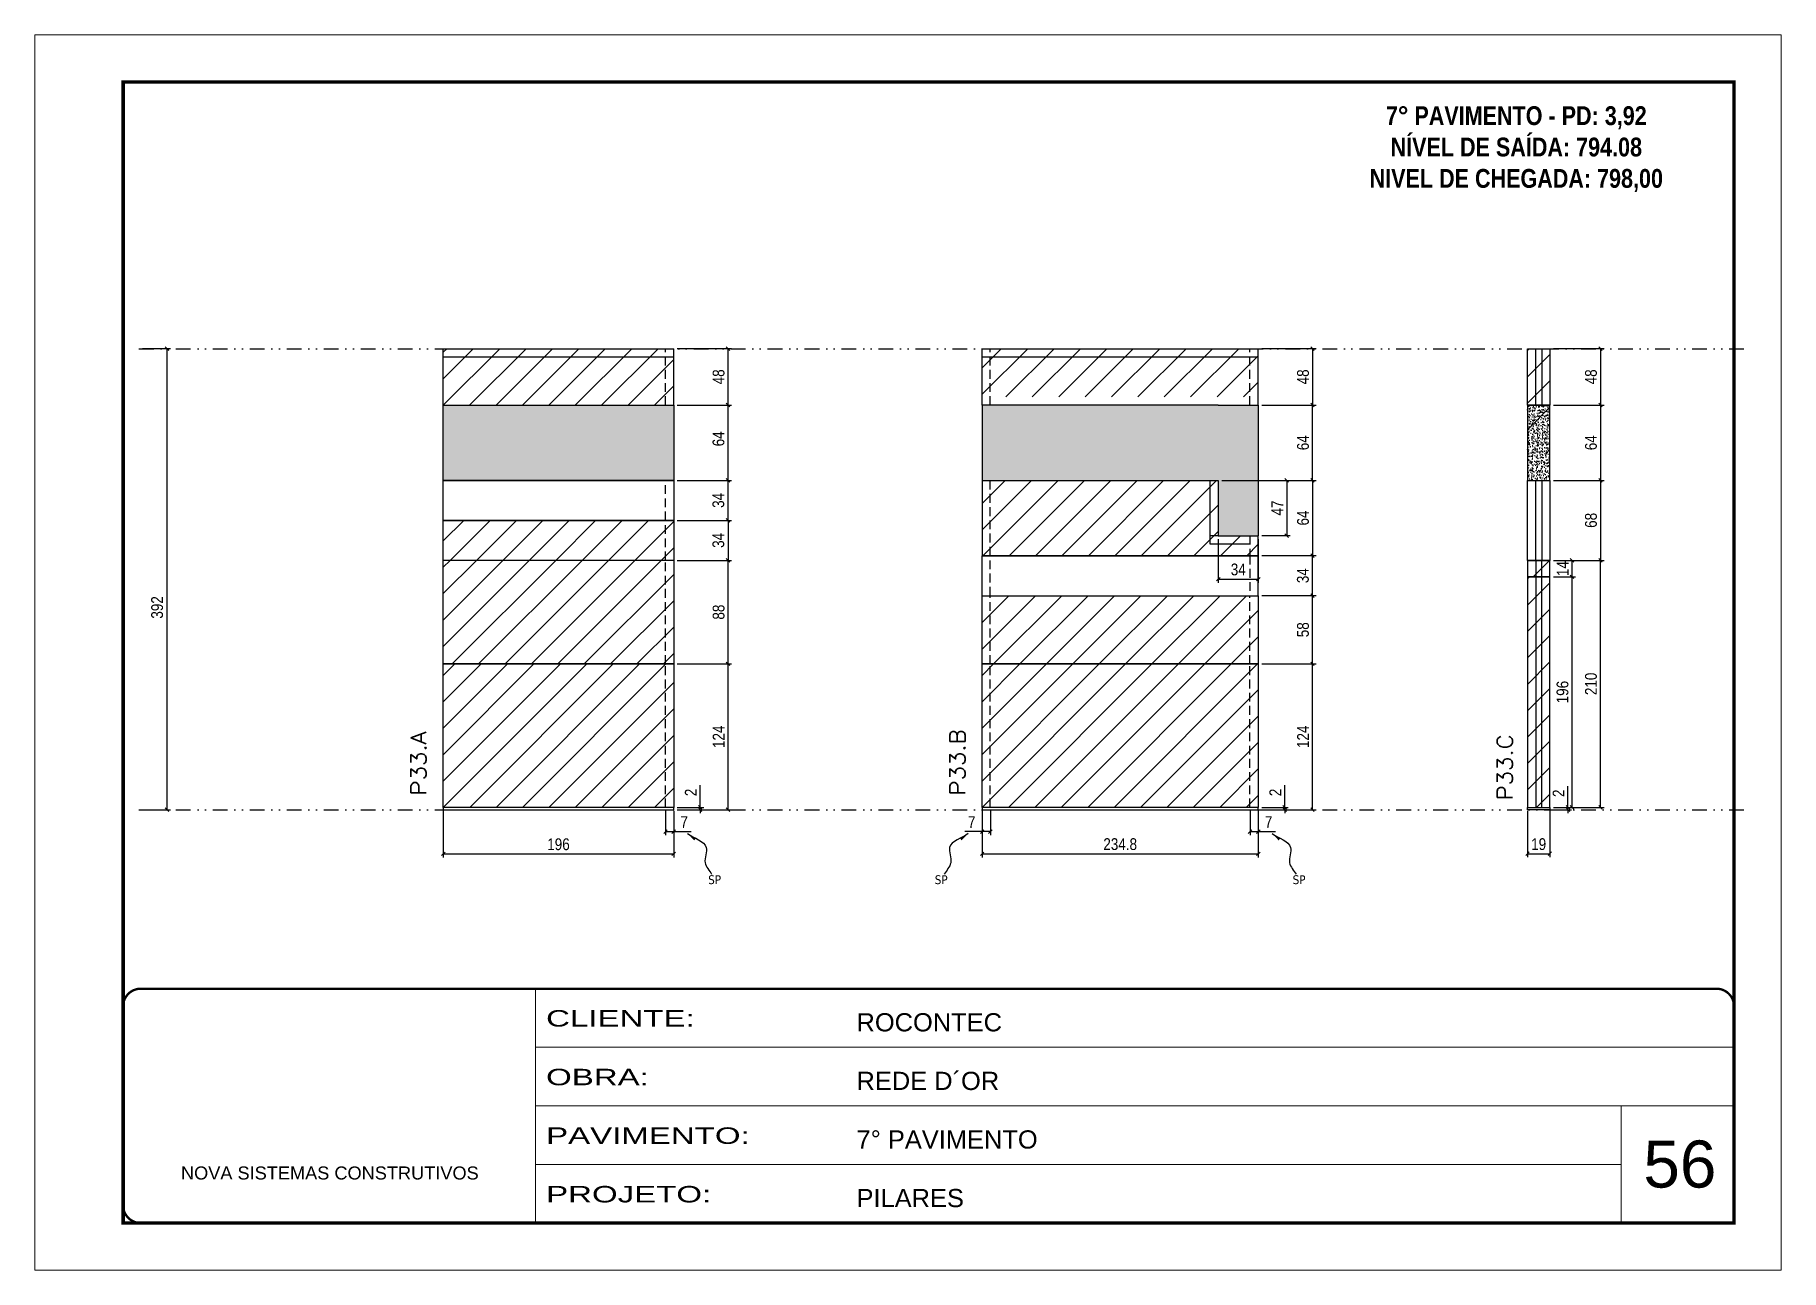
# Model space of a CAD drawing. Extents: x 28748 to 35002, y 14885 to 43501.
# Drawn here: x 33517 to 35002, y 27519 to 28569 of the extents above; entities that cross this region are included whole.
import ezdxf

# ---------------------------------------------------------------- set-up
doc = ezdxf.new("R2010")
doc.units = 0
for name, pattern in [('CONTINUO', [0]), ('DASHED', [0.75, 0.5, -0.25]), ('DIVIDE2', [0.625, 0.25, -0.125, 0, -0.125, 0, -0.125]), ('HIDDEN', [0.375, 0.25, -0.125])]:
    doc.linetypes.add(name, pattern=pattern)
for name, color, linetype, lineweight in [('CARIMBO', 255, 'Continuous', 9), ('Folhas', 255, 'Continuous', 9), ('Hachura', 251, 'Continuous', 9), ('SARRAFO DE PRESSAO', 251, 'DASHED', 9), ('Texto Seção', 7, 'Continuous', 15)]:
    doc.layers.add(name, color=color, linetype=linetype, lineweight=lineweight)
for name, color, linetype in [('COTA', 241, 'Continuous'), ('NOMENCLATURA', 7, 'Continuous'), ('Nível', 160, 'Continuous'), ('Painéis', 200, 'Continuous'), ('SARR_2.2x7', 40, 'Continuous'), ('Sarrafo de Pressão', 42, 'HIDDEN'), ('texto', 7, 'Continuous')]:
    doc.layers.add(name, color=color, linetype=linetype)
doc.styles.add('ARIAL', font='arial.ttf')
doc.styles.add('COTA TECNICA', font='techl___.ttf', dxfattribs={"height": 10})
doc.styles.add('COTA TECNICA-50', font='techl___.ttf', dxfattribs={"height": 10})
doc.styles.add('REGUA-120', font='ROMANS.shx', dxfattribs={"height": 15})
doc.styles.add('ROMANC', font='techb___.ttf', dxfattribs={"height": 2.5})
doc.styles.get("Standard").update_dxf_attribs({"font": 'arial.ttf'})
doc.styles.add('Tecnologia', font='')
doc.styles.get('Tecnologia').set_extended_font_data('Forgotten Futurist')
doc.dimstyles.new('COTA PAINEL-50', dxfattribs={"dimtxt": 10, "dimasz": 3, "dimexe": 3, "dimexo": 3, "dimgap": 3, "dimtad": 1, "dimdec": 1, "dimzin": 12, "dimdsep": 46, "dimtxsty": 'COTA TECNICA-50', "dimblk1": 'OBLIQUE', "dimblk2": 'OBLIQUE', "dimsah": 1, "dimcen": 0.9, "dimclrd": 4, "dimclre": 4, "dimclrt": 240, "dimadec": 1, "dimazin": 3, "dimtfac": 1, "dimtdec": 1, "dimtmove": 0, "dimatfit": 3, "dimfxl": 1, "dimtolj": 1, "dimtzin": 12, "dimarcsym": 0})
doc.dimstyles.new('PAINEL', dxfattribs={"dimtxt": 10, "dimasz": 3, "dimexe": 3, "dimexo": 3, "dimgap": 3, "dimtad": 1, "dimdec": 1, "dimzin": 12, "dimdsep": 46, "dimtxsty": 'COTA TECNICA', "dimblk1": 'OBLIQUE', "dimblk2": 'OBLIQUE', "dimsah": 1, "dimcen": 0.9, "dimclrd": 4, "dimclre": 4, "dimclrt": 240, "dimadec": 1, "dimazin": 3, "dimtfac": 1, "dimtdec": 1, "dimtmove": 0, "dimatfit": 3, "dimfxl": 1, "dimtolj": 1, "dimtzin": 12, "dimarcsym": 0})
doc.dimstyles.get("Standard").update_dxf_attribs({"dimtxt": 0.18, "dimasz": 0.18, "dimexe": 0.18, "dimexo": 0.0625, "dimgap": 0.09, "dimtad": 0, "dimtih": 1, "dimtoh": 1, "dimdec": 4, "dimzin": 0, "dimdsep": 46, "dimtxsty": 'Standard', "dimcen": 0.09, "dimadec": 0, "dimazin": 0, "dimtfac": 1, "dimtdec": 4, "dimtofl": 0, "dimtmove": 0, "dimatfit": 3, "dimfxl": 1, "dimtolj": 1, "dimtzin": 0, "dimarcsym": 0})
pattern_1 = [(45, (28982.809, 36716.885), (-11.22532, 11.22532), [])]
pattern_2 = [(45, (0, 48), (-11.22532, 11.22532), [])]

msp = doc.modelspace()

# ---------------------------------------------------------------- texts
at = {"layer": 'CARIMBO', "style": 'ARIAL'}
msp.add_text('56', height=40, dxfattribs=at).set_placement((34884.7, 27589.41))
at = {"layer": 'NOMENCLATURA', "color": 2, "insert": (34776.67, 28535.33), "char_height": 16, "attachment_point": 2, "style": 'ROMANC'}
msp.add_mtext_dynamic_manual_height_columns('\\P7° PAVIMENTO - PD: 3,92\\PNÍVEL DE SAÍDA: 794.08\\PNIVEL DE CHEGADA: 798,00', width=300.2766, gutter_width=1, heights=[0], dxfattribs=at)
at = {"layer": 'texto', "color": 0, "char_height": 7.5, "attachment_point": 5}
for insert in [(34094.88, 27851.06), (34287.58, 27851.06), (34591.94, 27851.06)]:
    msp.add_mtext('{\\fTahoma|b0|i0|c0|p34;\\C4;SP}', dxfattribs=dict(at, insert=insert))
at = {"layer": 'Texto Seção', "style": 'REGUA-120', "width": 1.1}
for s, p in [('P33.A', (33849.64, 27922.61)), ('P33.B', (34307.9, 27922.61)), ('P33.C', (34773.47, 27918.45))]:
    msp.add_text(s, height=13, rotation=90, dxfattribs=at).set_placement(p)

# ---------------------------------------------------------------- blocks, each defined once
blk = doc.blocks.new('9999999999')
at = {"color": 30, "linetype": 'CONTINUO'}
for p, q in [((98564.6, 34230.2), (98564.6, 34429.4)), ((98564.6, 34379.6), (99584, 34379.6)), ((98564.6, 34329.8), (99488, 34329.8)), ((99584, 34329.8), (99488, 34329.8)), ((99488, 34329.8), (99488, 34230.2)), ((98564.6, 34280), (99488, 34280))]:
    blk.add_line(p, q, dxfattribs=at)
at = {"color": 30, "linetype": 'CONTINUO', "const_width": 2}
blk.add_lwpolyline([(99584, 34230.2), (99584, 34414.4, 0.414214), (99569, 34429.4), (98229, 34429.4, 0.414214), (98214, 34414.4), (98214, 34245.2, 0.414214), (98229, 34230.2), (99584, 34230.2)], format="xyb", dxfattribs=at)
at = {"layer": 'Folhas'}
blk.add_lwpolyline([(98139, 34190.2), (99624, 34190.2), (99624, 35240.2), (98139, 35240.2)], close=True, dxfattribs=at)
at = {"layer": 'Folhas', "color": 30, "const_width": 3}
blk.add_lwpolyline([(98214, 34230.2), (99584, 34230.2), (99584, 35200.2), (98214, 35200.2)], close=True, dxfattribs=at)
at = {"color": 7, "linetype": 'Continuous', "ltscale": 5, "style": 'ARIAL'}
for s, height, p in [('ROCONTEC', 15.48, (98837.7, 34393.1)), ('REDE D´OR', 15.48, (98837.7, 34343.3)), ('7° PAVIMENTO', 15.483, (98837.7, 34293.5)), ('NOVA SISTEMAS CONSTRUTIVOS', 11.059, (98263.2, 34267.2)), ('PILARES', 15.48, (98837.7, 34243.7))]:
    blk.add_text(s, height=height, dxfattribs=at).set_placement(p)
at = {"layer": 'Folhas', "color": 7, "style": 'Tecnologia', "width": 1.5}
for s, p in [('CLIENTE:', (98573.7, 34397.2)), ('OBRA:', (98573.7, 34347.3)), ('PAVIMENTO:', (98573.7, 34297.5)), ('PROJETO:', (98573.7, 34247.7))]:
    blk.add_text(s, height=14, dxfattribs=at).set_placement(p)
blk = doc.blocks.new('_Oblique')
at = {"color": 0, "linetype": 'ByBlock', "lineweight": -2}
blk.add_line((-0.5, -0.5), (0.5, 0.5), dxfattribs=at)
blk = doc.blocks.new('*D1050')
at = {"layer": 'COTA', "color": 4, "linetype": 'ByBlock', "lineweight": -2, "transparency": 16777216}
for p, q in [((33608.3, 28302.6), (33632.1, 28302.6)), ((33629.1, 28302.6), (33629.1, 27910.6)), ((33608.3, 27910.6), (33632.1, 27910.6))]:
    blk.add_line(p, q, dxfattribs=at)
at = {"layer": 'Defpoints', "color": 0, "linetype": 'ByBlock', "transparency": 16777216}
for p in [(33605.3, 28302.6), (33605.3, 27910.6), (33629.1, 27910.6)]:
    blk.add_point(p, dxfattribs=at)
at = {"layer": 'COTA', "color": 4, "linetype": 'ByBlock', "lineweight": -2, "transparency": 16777216, "xscale": 3, "yscale": 3, "zscale": 3}
for p, rotation in [((33629.1, 28302.6), 90), ((33629.1, 27910.6), 270)]:
    blk.add_blockref('_Oblique', p, dxfattribs=dict(at, rotation=rotation))
at = {"layer": 'COTA', "color": 240, "linetype": 'ByBlock', "transparency": 16777216, "insert": (33620.8, 28082.6), "char_height": 10, "attachment_point": 5, "rotation": 90, "style": 'COTA TECNICA'}
blk.add_mtext('\\A1;392', dxfattribs=at)
blk = doc.blocks.new('*D1051')
at = {"layer": 'COTA', "color": 4, "lineweight": -2, "transparency": 16777216}
for p, q in [((33864.1, 27909.6), (33864.1, 27870.1)), ((34060.1, 27909.6), (34060.1, 27870.1)), ((33864.1, 27873.1), (34060.1, 27873.1))]:
    blk.add_line(p, q, dxfattribs=at)
at = {"layer": 'Defpoints', "color": 0, "transparency": 16777216}
for p in [(33864.1, 27912.6), (34060.1, 27912.6), (34060.1, 27873.1)]:
    blk.add_point(p, dxfattribs=at)
at = {"layer": 'COTA', "color": 4, "lineweight": -2, "transparency": 16777216, "xscale": 3, "yscale": 3, "zscale": 3, "rotation": 180}
blk.add_blockref('_Oblique', (33864.1, 27873.1), dxfattribs=at)
at = {"layer": 'COTA', "color": 4, "lineweight": -2, "transparency": 16777216, "xscale": 3, "yscale": 3, "zscale": 3}
blk.add_blockref('_Oblique', (34060.1, 27873.1), dxfattribs=at)
at = {"layer": 'COTA', "color": 240, "transparency": 16777216, "insert": (33962.1, 27881.2), "char_height": 10, "attachment_point": 5, "style": 'COTA TECNICA'}
blk.add_mtext('\\A1;196', dxfattribs=at)
blk = doc.blocks.new('*D1052')
at = {"layer": 'COTA', "color": 4, "lineweight": -2, "transparency": 16777216}
for p, q in [((34063.1, 28254.6), (34109.3, 28254.6)), ((34106.3, 28190.6), (34106.3, 28254.6)), ((34063.1, 28190.6), (34109.3, 28190.6))]:
    blk.add_line(p, q, dxfattribs=at)
at = {"layer": 'Defpoints', "color": 0, "transparency": 16777216}
for p in [(34060.1, 28254.6), (34106.3, 28254.6), (34060.1, 28190.6)]:
    blk.add_point(p, dxfattribs=at)
at = {"layer": 'COTA', "color": 4, "lineweight": -2, "transparency": 16777216, "xscale": 3, "yscale": 3, "zscale": 3}
for p, rotation in [((34106.3, 28254.6), 90), ((34106.3, 28190.6), 270)]:
    blk.add_blockref('_Oblique', p, dxfattribs=dict(at, rotation=rotation))
at = {"layer": 'COTA', "color": 240, "transparency": 16777216, "insert": (34098.2, 28225.9), "char_height": 10, "attachment_point": 5, "rotation": 90, "style": 'COTA TECNICA'}
blk.add_mtext('\\A1;64', dxfattribs=at)
blk = doc.blocks.new('*D1053')
at = {"layer": 'COTA', "color": 4, "lineweight": -2, "transparency": 16777216}
for p, q in [((34053.1, 27909.6), (34053.1, 27889)), ((34060.1, 27907.6), (34060.1, 27889)), ((34053.1, 27892), (34060.1, 27892)), ((34060.1, 27892), (34074.8, 27892))]:
    blk.add_line(p, q, dxfattribs=at)
at = {"layer": 'Defpoints', "color": 0, "transparency": 16777216}
for p in [(34053.1, 27912.6), (34060.1, 27910.6), (34060.1, 27892)]:
    blk.add_point(p, dxfattribs=at)
at = {"layer": 'COTA', "color": 4, "lineweight": -2, "transparency": 16777216, "xscale": 3, "yscale": 3, "zscale": 3, "rotation": 180}
blk.add_blockref('_Oblique', (34053.1, 27892), dxfattribs=at)
at = {"layer": 'COTA', "color": 4, "lineweight": -2, "transparency": 16777216, "xscale": 3, "yscale": 3, "zscale": 3}
blk.add_blockref('_Oblique', (34060.1, 27892), dxfattribs=at)
at = {"layer": 'COTA', "color": 240, "transparency": 16777216, "insert": (34069, 27900.1), "char_height": 10, "attachment_point": 5, "style": 'COTA TECNICA-50'}
blk.add_mtext('\\A1;7', dxfattribs=at)
blk = doc.blocks.new('*D1054')
at = {"layer": 'COTA', "color": 4, "lineweight": -2, "transparency": 16777216}
for p, q in [((34063.1, 28034.6), (34109.3, 28034.6)), ((34106.3, 27910.6), (34106.3, 28034.6)), ((34063.1, 27910.6), (34109.3, 27910.6))]:
    blk.add_line(p, q, dxfattribs=at)
at = {"layer": 'Defpoints', "color": 0, "transparency": 16777216}
for p in [(34060.1, 28034.6), (34106.3, 28034.6), (34060.1, 27910.6)]:
    blk.add_point(p, dxfattribs=at)
at = {"layer": 'COTA', "color": 4, "lineweight": -2, "transparency": 16777216, "xscale": 3, "yscale": 3, "zscale": 3}
for p, rotation in [((34106.3, 28034.6), 90), ((34106.3, 27910.6), 270)]:
    blk.add_blockref('_Oblique', p, dxfattribs=dict(at, rotation=rotation))
at = {"layer": 'COTA', "color": 240, "transparency": 16777216, "insert": (34098.3, 27972.6), "char_height": 10, "attachment_point": 5, "rotation": 90, "style": 'COTA TECNICA-50'}
blk.add_mtext('\\A1;124', dxfattribs=at)
blk = doc.blocks.new('*D1055')
at = {"layer": 'COTA', "color": 4, "lineweight": -2, "transparency": 16777216}
for p, q in [((34082.6, 27912.6), (34082.6, 27931.4)), ((34063.1, 27912.6), (34085.6, 27912.6)), ((34063.1, 27910.6), (34085.6, 27910.6)), ((34082.6, 27910.6), (34082.6, 27912.6)), ((34082.6, 27910.6), (34082.6, 27907.6))]:
    blk.add_line(p, q, dxfattribs=at)
at = {"layer": 'Defpoints', "color": 0, "transparency": 16777216}
for p in [(34060.1, 27912.6), (34060.1, 27910.6), (34082.6, 27910.6)]:
    blk.add_point(p, dxfattribs=at)
at = {"layer": 'COTA', "color": 4, "lineweight": -2, "transparency": 16777216, "xscale": 3, "yscale": 3, "zscale": 3}
for p, rotation in [((34082.6, 27912.6), 270), ((34082.6, 27910.6), 90)]:
    blk.add_blockref('_Oblique', p, dxfattribs=dict(at, rotation=rotation))
at = {"layer": 'COTA', "color": 240, "transparency": 16777216, "insert": (34074.6, 27925.3), "char_height": 10, "attachment_point": 5, "rotation": 90, "style": 'COTA TECNICA-50'}
blk.add_mtext('\\A1;2', dxfattribs=at)
blk = doc.blocks.new('*D1056')
at = {"layer": 'COTA', "color": 4, "linetype": 'ByBlock', "lineweight": -2, "transparency": 16777216}
for p, q in [((34063.1, 28122.6), (34109.3, 28122.6)), ((34106.3, 28034.6), (34106.3, 28122.6)), ((34063.1, 28034.6), (34109.3, 28034.6))]:
    blk.add_line(p, q, dxfattribs=at)
at = {"layer": 'Defpoints', "color": 0, "linetype": 'ByBlock', "transparency": 16777216}
for p in [(34060.1, 28122.6), (34106.3, 28122.6), (34060.1, 28034.6)]:
    blk.add_point(p, dxfattribs=at)
at = {"layer": 'COTA', "color": 4, "linetype": 'ByBlock', "lineweight": -2, "transparency": 16777216, "xscale": 3, "yscale": 3, "zscale": 3}
for p, rotation in [((34106.3, 28122.6), 90), ((34106.3, 28034.6), 270)]:
    blk.add_blockref('_Oblique', p, dxfattribs=dict(at, rotation=rotation))
at = {"layer": 'COTA', "color": 240, "linetype": 'ByBlock', "transparency": 16777216, "insert": (34098.3, 28078.6), "char_height": 10, "attachment_point": 5, "rotation": 90, "style": 'COTA TECNICA'}
blk.add_mtext('\\A1;88', dxfattribs=at)
blk = doc.blocks.new('*D1057')
at = {"layer": 'COTA', "color": 4, "lineweight": -2, "transparency": 16777216}
for p, q in [((34322.4, 27909.6), (34322.4, 27870.1)), ((34557.2, 27909.6), (34557.2, 27870.1)), ((34322.4, 27873.1), (34557.2, 27873.1))]:
    blk.add_line(p, q, dxfattribs=at)
at = {"layer": 'Defpoints', "color": 0, "transparency": 16777216}
for p in [(34322.4, 27912.6), (34557.2, 27912.6), (34557.2, 27873.1)]:
    blk.add_point(p, dxfattribs=at)
at = {"layer": 'COTA', "color": 4, "lineweight": -2, "transparency": 16777216, "xscale": 3, "yscale": 3, "zscale": 3, "rotation": 180}
blk.add_blockref('_Oblique', (34322.4, 27873.1), dxfattribs=at)
at = {"layer": 'COTA', "color": 4, "lineweight": -2, "transparency": 16777216, "xscale": 3, "yscale": 3, "zscale": 3}
blk.add_blockref('_Oblique', (34557.2, 27873.1), dxfattribs=at)
at = {"layer": 'COTA', "color": 240, "transparency": 16777216, "insert": (34439.8, 27881.3), "char_height": 10, "attachment_point": 5, "style": 'COTA TECNICA'}
blk.add_mtext('\\A1;234.8', dxfattribs=at)
blk = doc.blocks.new('*D1058')
at = {"layer": 'COTA', "color": 4, "lineweight": -2, "transparency": 16777216}
for p, q in [((34322.4, 27907.6), (34322.4, 27889)), ((34329.4, 27909.6), (34329.4, 27889)), ((34322.4, 27892), (34307.6, 27892)), ((34329.4, 27892), (34322.4, 27892))]:
    blk.add_line(p, q, dxfattribs=at)
at = {"layer": 'Defpoints', "color": 0, "transparency": 16777216}
for p in [(34322.4, 27910.6), (34329.4, 27912.6), (34322.4, 27892)]:
    blk.add_point(p, dxfattribs=at)
at = {"layer": 'COTA', "color": 4, "lineweight": -2, "transparency": 16777216, "xscale": 3, "yscale": 3, "zscale": 3, "rotation": 180}
blk.add_blockref('_Oblique', (34322.4, 27892), dxfattribs=at)
at = {"layer": 'COTA', "color": 4, "lineweight": -2, "transparency": 16777216, "xscale": 3, "yscale": 3, "zscale": 3}
blk.add_blockref('_Oblique', (34329.4, 27892), dxfattribs=at)
at = {"layer": 'COTA', "color": 240, "transparency": 16777216, "insert": (34313.5, 27900.1), "char_height": 10, "attachment_point": 5, "style": 'COTA TECNICA-50'}
blk.add_mtext('\\A1;7', dxfattribs=at)
blk = doc.blocks.new('*D1059')
at = {"layer": 'COTA', "color": 4, "lineweight": -2, "transparency": 16777216}
for p, q in [((34550.2, 27909.6), (34550.2, 27889)), ((34557.2, 27907.6), (34557.2, 27889)), ((34550.2, 27892), (34557.2, 27892)), ((34557.2, 27892), (34571.9, 27892))]:
    blk.add_line(p, q, dxfattribs=at)
at = {"layer": 'Defpoints', "color": 0, "transparency": 16777216}
for p in [(34550.2, 27912.6), (34557.2, 27910.6), (34557.2, 27892)]:
    blk.add_point(p, dxfattribs=at)
at = {"layer": 'COTA', "color": 4, "lineweight": -2, "transparency": 16777216, "xscale": 3, "yscale": 3, "zscale": 3, "rotation": 180}
blk.add_blockref('_Oblique', (34550.2, 27892), dxfattribs=at)
at = {"layer": 'COTA', "color": 4, "lineweight": -2, "transparency": 16777216, "xscale": 3, "yscale": 3, "zscale": 3}
blk.add_blockref('_Oblique', (34557.2, 27892), dxfattribs=at)
at = {"layer": 'COTA', "color": 240, "transparency": 16777216, "insert": (34566, 27900.1), "char_height": 10, "attachment_point": 5, "style": 'COTA TECNICA-50'}
blk.add_mtext('\\A1;7', dxfattribs=at)
blk = doc.blocks.new('*D1060')
at = {"layer": 'COTA', "color": 4, "lineweight": -2, "transparency": 16777216}
for p, q in [((34560.2, 28034.6), (34606.4, 28034.6)), ((34603.4, 27910.6), (34603.4, 28034.6)), ((34560.2, 27910.6), (34606.4, 27910.6))]:
    blk.add_line(p, q, dxfattribs=at)
at = {"layer": 'Defpoints', "color": 0, "transparency": 16777216}
for p in [(34557.2, 28034.6), (34603.4, 28034.6), (34557.2, 27910.6)]:
    blk.add_point(p, dxfattribs=at)
at = {"layer": 'COTA', "color": 4, "lineweight": -2, "transparency": 16777216, "xscale": 3, "yscale": 3, "zscale": 3}
for p, rotation in [((34603.4, 28034.6), 90), ((34603.4, 27910.6), 270)]:
    blk.add_blockref('_Oblique', p, dxfattribs=dict(at, rotation=rotation))
at = {"layer": 'COTA', "color": 240, "transparency": 16777216, "insert": (34595.3, 27972.6), "char_height": 10, "attachment_point": 5, "rotation": 90, "style": 'COTA TECNICA-50'}
blk.add_mtext('\\A1;124', dxfattribs=at)
blk = doc.blocks.new('*D1061')
at = {"layer": 'COTA', "color": 4, "lineweight": -2, "transparency": 16777216}
for p, q in [((34579.7, 27912.6), (34579.7, 27931.4)), ((34560.2, 27912.6), (34582.7, 27912.6)), ((34560.2, 27910.6), (34582.7, 27910.6)), ((34579.7, 27910.6), (34579.7, 27912.6)), ((34579.7, 27910.6), (34579.7, 27907.6))]:
    blk.add_line(p, q, dxfattribs=at)
at = {"layer": 'Defpoints', "color": 0, "transparency": 16777216}
for p in [(34557.2, 27912.6), (34557.2, 27910.6), (34579.7, 27910.6)]:
    blk.add_point(p, dxfattribs=at)
at = {"layer": 'COTA', "color": 4, "lineweight": -2, "transparency": 16777216, "xscale": 3, "yscale": 3, "zscale": 3}
for p, rotation in [((34579.7, 27912.6), 270), ((34579.7, 27910.6), 90)]:
    blk.add_blockref('_Oblique', p, dxfattribs=dict(at, rotation=rotation))
at = {"layer": 'COTA', "color": 240, "transparency": 16777216, "insert": (34571.7, 27925.3), "char_height": 10, "attachment_point": 5, "rotation": 90, "style": 'COTA TECNICA-50'}
blk.add_mtext('\\A1;2', dxfattribs=at)
blk = doc.blocks.new('*D1062')
at = {"layer": 'COTA', "color": 4, "linetype": 'ByBlock', "lineweight": -2, "transparency": 16777216}
for p, q in [((34560.2, 28092.6), (34606.4, 28092.6)), ((34603.4, 28034.6), (34603.4, 28092.6)), ((34560.2, 28034.6), (34606.4, 28034.6))]:
    blk.add_line(p, q, dxfattribs=at)
at = {"layer": 'Defpoints', "color": 0, "linetype": 'ByBlock', "transparency": 16777216}
for p in [(34557.2, 28092.6), (34603.4, 28092.6), (34557.2, 28034.6)]:
    blk.add_point(p, dxfattribs=at)
at = {"layer": 'COTA', "color": 4, "linetype": 'ByBlock', "lineweight": -2, "transparency": 16777216, "xscale": 3, "yscale": 3, "zscale": 3}
for p, rotation in [((34603.4, 28092.6), 90), ((34603.4, 28034.6), 270)]:
    blk.add_blockref('_Oblique', p, dxfattribs=dict(at, rotation=rotation))
at = {"layer": 'COTA', "color": 240, "linetype": 'ByBlock', "transparency": 16777216, "insert": (34595.3, 28063.6), "char_height": 10, "attachment_point": 5, "rotation": 90, "style": 'COTA TECNICA'}
blk.add_mtext('\\A1;58', dxfattribs=at)
blk = doc.blocks.new('*D1199')
at = {"layer": 'COTA', "color": 4, "lineweight": -2, "transparency": 16777216}
for p, q in [((34786.2, 27909.6), (34786.2, 27870.2)), ((34805.2, 27909.6), (34805.2, 27870.2)), ((34786.2, 27873.2), (34805.2, 27873.2))]:
    blk.add_line(p, q, dxfattribs=at)
at = {"layer": 'Defpoints', "color": 0, "transparency": 16777216}
for p in [(34786.2, 27912.6), (34805.2, 27912.6), (34805.2, 27873.2)]:
    blk.add_point(p, dxfattribs=at)
at = {"layer": 'COTA', "color": 4, "lineweight": -2, "transparency": 16777216, "xscale": 3, "yscale": 3, "zscale": 3, "rotation": 180}
blk.add_blockref('_Oblique', (34786.2, 27873.2), dxfattribs=at)
at = {"layer": 'COTA', "color": 4, "lineweight": -2, "transparency": 16777216, "xscale": 3, "yscale": 3, "zscale": 3}
blk.add_blockref('_Oblique', (34805.2, 27873.2), dxfattribs=at)
at = {"layer": 'COTA', "color": 240, "transparency": 16777216, "insert": (34795.7, 27881.3), "char_height": 10, "attachment_point": 5, "style": 'COTA TECNICA'}
blk.add_mtext('\\A1;19', dxfattribs=at)
blk = doc.blocks.new('*D1200')
at = {"layer": 'COTA', "color": 4, "lineweight": -2, "transparency": 16777216}
for p, q in [((34820.6, 27912.6), (34820.6, 27930.7)), ((34808.2, 27912.6), (34823.6, 27912.6)), ((34808.2, 27910.6), (34823.6, 27910.6)), ((34820.6, 27910.6), (34820.6, 27912.6)), ((34820.6, 27910.6), (34820.6, 27907.6))]:
    blk.add_line(p, q, dxfattribs=at)
at = {"layer": 'Defpoints', "color": 0, "transparency": 16777216}
for p in [(34805.2, 27912.6), (34805.2, 27910.6), (34820.6, 27912.6)]:
    blk.add_point(p, dxfattribs=at)
at = {"layer": 'COTA', "color": 4, "lineweight": -2, "transparency": 16777216, "xscale": 3, "yscale": 3, "zscale": 3}
for p, rotation in [((34820.6, 27912.6), 270), ((34820.6, 27910.6), 90)]:
    blk.add_blockref('_Oblique', p, dxfattribs=dict(at, rotation=rotation))
at = {"layer": 'COTA', "color": 240, "transparency": 16777216, "insert": (34812.6, 27924.6), "char_height": 10, "attachment_point": 5, "rotation": 90, "style": 'COTA TECNICA-50'}
blk.add_mtext('\\A1;2', dxfattribs=at)
blk = doc.blocks.new('*D1966')
at = {"layer": 'COTA', "color": 4, "linetype": 'ByBlock', "lineweight": -2, "transparency": 16777216}
for p, q in [((34808.2, 28254.6), (34851.3, 28254.6)), ((34848.3, 28254.6), (34848.3, 28190.6)), ((34808.2, 28190.6), (34851.3, 28190.6))]:
    blk.add_line(p, q, dxfattribs=at)
at = {"layer": 'Defpoints', "color": 0, "linetype": 'ByBlock', "transparency": 16777216}
for p in [(34805.2, 28254.6), (34805.2, 28190.6), (34848.3, 28190.6)]:
    blk.add_point(p, dxfattribs=at)
at = {"layer": 'COTA', "color": 4, "linetype": 'ByBlock', "lineweight": -2, "transparency": 16777216, "xscale": 3, "yscale": 3, "zscale": 3}
for p, rotation in [((34848.3, 28254.6), 90), ((34848.3, 28190.6), 270)]:
    blk.add_blockref('_Oblique', p, dxfattribs=dict(at, rotation=rotation))
at = {"layer": 'COTA', "color": 240, "linetype": 'ByBlock', "transparency": 16777216, "insert": (34840.2, 28222.6), "char_height": 10, "attachment_point": 5, "rotation": 90, "style": 'COTA TECNICA'}
blk.add_mtext('\\A1;64', dxfattribs=at)
blk = doc.blocks.new('*D1967')
at = {"layer": 'COTA', "color": 4, "linetype": 'ByBlock', "lineweight": -2, "transparency": 16777216}
for p, q in [((34808.2, 28122.6), (34851.3, 28122.6)), ((34848.3, 27912.6), (34848.3, 28122.6)), ((34808.2, 27912.6), (34851.3, 27912.6))]:
    blk.add_line(p, q, dxfattribs=at)
at = {"layer": 'Defpoints', "color": 0, "linetype": 'ByBlock', "transparency": 16777216}
for p in [(34805.2, 28122.6), (34848.3, 28122.6), (34805.2, 27912.6)]:
    blk.add_point(p, dxfattribs=at)
at = {"layer": 'COTA', "color": 4, "linetype": 'ByBlock', "lineweight": -2, "transparency": 16777216, "xscale": 3, "yscale": 3, "zscale": 3}
for p, rotation in [((34848.3, 28122.6), 90), ((34848.3, 27912.6), 270)]:
    blk.add_blockref('_Oblique', p, dxfattribs=dict(at, rotation=rotation))
at = {"layer": 'COTA', "color": 240, "linetype": 'ByBlock', "transparency": 16777216, "insert": (34840.2, 28017.6), "char_height": 10, "attachment_point": 5, "rotation": 90, "style": 'COTA TECNICA'}
blk.add_mtext('\\A1;210', dxfattribs=at)
blk = doc.blocks.new('*D1968')
at = {"layer": 'COTA', "color": 4, "linetype": 'ByBlock', "lineweight": -2, "transparency": 16777216}
for p, q in [((34808.2, 28108.6), (34827.1, 28108.6)), ((34824.1, 27912.6), (34824.1, 28108.6)), ((34808.2, 27912.6), (34827.1, 27912.6))]:
    blk.add_line(p, q, dxfattribs=at)
at = {"layer": 'Defpoints', "color": 0, "linetype": 'ByBlock', "transparency": 16777216}
for p in [(34805.2, 28108.6), (34824.1, 28108.6), (34805.2, 27912.6)]:
    blk.add_point(p, dxfattribs=at)
at = {"layer": 'COTA', "color": 4, "linetype": 'ByBlock', "lineweight": -2, "transparency": 16777216, "xscale": 3, "yscale": 3, "zscale": 3}
for p, rotation in [((34824.1, 28108.6), 90), ((34824.1, 27912.6), 270)]:
    blk.add_blockref('_Oblique', p, dxfattribs=dict(at, rotation=rotation))
at = {"layer": 'COTA', "color": 240, "linetype": 'ByBlock', "transparency": 16777216, "insert": (34816, 28010.6), "char_height": 10, "attachment_point": 5, "rotation": 90, "style": 'COTA TECNICA'}
blk.add_mtext('\\A1;196', dxfattribs=at)
blk = doc.blocks.new('*D1201')
at = {"layer": 'COTA', "color": 4, "linetype": 'ByBlock', "lineweight": -2, "transparency": 16777216}
for p, q in [((34808.2, 28122.6), (34827.1, 28122.6)), ((34824.1, 28108.6), (34824.1, 28122.6)), ((34808.2, 28108.6), (34827.1, 28108.6))]:
    blk.add_line(p, q, dxfattribs=at)
at = {"layer": 'Defpoints', "color": 0, "linetype": 'ByBlock', "transparency": 16777216}
for p in [(34805.2, 28122.6), (34824.1, 28122.6), (34805.2, 28108.6)]:
    blk.add_point(p, dxfattribs=at)
at = {"layer": 'COTA', "color": 4, "linetype": 'ByBlock', "lineweight": -2, "transparency": 16777216, "xscale": 3, "yscale": 3, "zscale": 3}
for p, rotation in [((34824.1, 28122.6), 90), ((34824.1, 28108.6), 270)]:
    blk.add_blockref('_Oblique', p, dxfattribs=dict(at, rotation=rotation))
at = {"layer": 'COTA', "color": 240, "linetype": 'ByBlock', "transparency": 16777216, "insert": (34816.1, 28115.6), "char_height": 10, "attachment_point": 5, "rotation": 90, "style": 'COTA TECNICA'}
blk.add_mtext('\\A1;14', dxfattribs=at)
blk = doc.blocks.new('*D2109')
at = {"layer": 'COTA', "color": 4, "lineweight": -2, "transparency": 16777216}
for p, q in [((34063.1, 28302.6), (34109.3, 28302.6)), ((34106.3, 28254.6), (34106.3, 28302.6)), ((34063.1, 28254.6), (34109.3, 28254.6))]:
    blk.add_line(p, q, dxfattribs=at)
at = {"layer": 'Defpoints', "color": 0, "transparency": 16777216}
for p in [(34060.1, 28302.6), (34106.3, 28302.6), (34060.1, 28254.6)]:
    blk.add_point(p, dxfattribs=at)
at = {"layer": 'COTA', "color": 4, "lineweight": -2, "transparency": 16777216, "xscale": 3, "yscale": 3, "zscale": 3}
for p, rotation in [((34106.3, 28302.6), 90), ((34106.3, 28254.6), 270)]:
    blk.add_blockref('_Oblique', p, dxfattribs=dict(at, rotation=rotation))
at = {"layer": 'COTA', "color": 240, "transparency": 16777216, "insert": (34098.3, 28278.6), "char_height": 10, "attachment_point": 5, "rotation": 90, "style": 'COTA TECNICA-50'}
blk.add_mtext('\\A1;48', dxfattribs=at)
blk = doc.blocks.new('*D1426')
at = {"layer": 'COTA', "color": 4, "lineweight": -2, "transparency": 16777216}
for p, q in [((34808.2, 28302.6), (34851.3, 28302.6)), ((34848.3, 28302.6), (34848.3, 28254.6)), ((34808.2, 28254.6), (34851.3, 28254.6))]:
    blk.add_line(p, q, dxfattribs=at)
at = {"layer": 'Defpoints', "color": 0, "transparency": 16777216}
for p in [(34805.2, 28302.6), (34805.2, 28254.6), (34848.3, 28254.6)]:
    blk.add_point(p, dxfattribs=at)
at = {"layer": 'COTA', "color": 4, "lineweight": -2, "transparency": 16777216, "xscale": 3, "yscale": 3, "zscale": 3}
for p, rotation in [((34848.3, 28302.6), 90), ((34848.3, 28254.6), 270)]:
    blk.add_blockref('_Oblique', p, dxfattribs=dict(at, rotation=rotation))
at = {"layer": 'COTA', "color": 240, "transparency": 16777216, "insert": (34840.2, 28278.6), "char_height": 10, "attachment_point": 5, "rotation": 90, "style": 'COTA TECNICA-50'}
blk.add_mtext('\\A1;48', dxfattribs=at)
blk = doc.blocks.new('*D2118')
at = {"layer": 'COTA', "color": 4, "lineweight": -2, "transparency": 16777216}
for p, q in [((34526.2, 28190.6), (34606.4, 28190.6)), ((34603.4, 28190.6), (34603.4, 28126.6)), ((34560.2, 28126.6), (34606.4, 28126.6))]:
    blk.add_line(p, q, dxfattribs=at)
at = {"layer": 'Defpoints', "color": 0, "transparency": 16777216}
for p in [(34523.2, 28190.6), (34557.2, 28126.6), (34603.4, 28126.6)]:
    blk.add_point(p, dxfattribs=at)
at = {"layer": 'COTA', "color": 4, "lineweight": -2, "transparency": 16777216, "xscale": 3, "yscale": 3, "zscale": 3}
for p, rotation in [((34603.4, 28190.6), 90), ((34603.4, 28126.6), 270)]:
    blk.add_blockref('_Oblique', p, dxfattribs=dict(at, rotation=rotation))
at = {"layer": 'COTA', "color": 240, "transparency": 16777216, "insert": (34595.3, 28158.6), "char_height": 10, "attachment_point": 5, "rotation": 90, "style": 'COTA TECNICA-50'}
blk.add_mtext('\\A1;64', dxfattribs=at)
blk = doc.blocks.new('*D2210')
at = {"layer": 'COTA', "color": 4, "lineweight": -2, "transparency": 16777216}
for p, q in [((34560.2, 28302.6), (34606.4, 28302.6)), ((34603.4, 28302.6), (34603.4, 28254.6)), ((34560.2, 28254.6), (34606.4, 28254.6))]:
    blk.add_line(p, q, dxfattribs=at)
at = {"layer": 'Defpoints', "color": 0, "transparency": 16777216}
for p in [(34557.2, 28302.6), (34557.2, 28254.6), (34603.4, 28254.6)]:
    blk.add_point(p, dxfattribs=at)
at = {"layer": 'COTA', "color": 4, "lineweight": -2, "transparency": 16777216, "xscale": 3, "yscale": 3, "zscale": 3}
for p, rotation in [((34603.4, 28302.6), 90), ((34603.4, 28254.6), 270)]:
    blk.add_blockref('_Oblique', p, dxfattribs=dict(at, rotation=rotation))
at = {"layer": 'COTA', "color": 240, "transparency": 16777216, "insert": (34595.3, 28278.6), "char_height": 10, "attachment_point": 5, "rotation": 90, "style": 'COTA TECNICA'}
blk.add_mtext('\\A1;48', dxfattribs=at)
blk = doc.blocks.new('*D2371')
at = {"layer": 'COTA', "color": 4, "lineweight": -2, "transparency": 16777216}
for p, q in [((34063.1, 28156.6), (34109.3, 28156.6)), ((34106.3, 28156.6), (34106.3, 28122.6)), ((34063.1, 28122.6), (34109.3, 28122.6))]:
    blk.add_line(p, q, dxfattribs=at)
at = {"layer": 'Defpoints', "color": 0, "transparency": 16777216}
for p in [(34060.1, 28156.6), (34060.1, 28122.6), (34106.3, 28122.6)]:
    blk.add_point(p, dxfattribs=at)
at = {"layer": 'COTA', "color": 4, "lineweight": -2, "transparency": 16777216, "xscale": 3, "yscale": 3, "zscale": 3}
for p, rotation in [((34106.3, 28156.6), 90), ((34106.3, 28122.6), 270)]:
    blk.add_blockref('_Oblique', p, dxfattribs=dict(at, rotation=rotation))
at = {"layer": 'COTA', "color": 240, "transparency": 16777216, "insert": (34098.1, 28139.6), "char_height": 10, "attachment_point": 5, "rotation": 90, "style": 'COTA TECNICA'}
blk.add_mtext('\\A1;34', dxfattribs=at)
blk = doc.blocks.new('*D2372')
at = {"layer": 'COTA', "color": 4, "lineweight": -2, "transparency": 16777216}
for p, q in [((34560.2, 28254.6), (34606.4, 28254.6)), ((34603.4, 28190.6), (34603.4, 28254.6)), ((34526.2, 28190.6), (34606.4, 28190.6))]:
    blk.add_line(p, q, dxfattribs=at)
at = {"layer": 'Defpoints', "color": 0, "transparency": 16777216}
for p in [(34557.2, 28254.6), (34603.4, 28254.6), (34523.2, 28190.6)]:
    blk.add_point(p, dxfattribs=at)
at = {"layer": 'COTA', "color": 4, "lineweight": -2, "transparency": 16777216, "xscale": 3, "yscale": 3, "zscale": 3}
for p, rotation in [((34603.4, 28254.6), 90), ((34603.4, 28190.6), 270)]:
    blk.add_blockref('_Oblique', p, dxfattribs=dict(at, rotation=rotation))
at = {"layer": 'COTA', "color": 240, "transparency": 16777216, "insert": (34595.3, 28222.6), "char_height": 10, "attachment_point": 5, "rotation": 90, "style": 'COTA TECNICA'}
blk.add_mtext('\\A1;64', dxfattribs=at)
blk = doc.blocks.new('*D2373')
at = {"layer": 'COTA', "color": 4, "lineweight": -2, "transparency": 16777216}
for p, q in [((34526.2, 28190.6), (34584.4, 28190.6)), ((34581.4, 28190.6), (34581.4, 28143.6)), ((34560.2, 28143.6), (34584.4, 28143.6))]:
    blk.add_line(p, q, dxfattribs=at)
at = {"layer": 'Defpoints', "color": 0, "transparency": 16777216}
for p in [(34523.2, 28190.6), (34557.2, 28143.6), (34581.4, 28143.6)]:
    blk.add_point(p, dxfattribs=at)
at = {"layer": 'COTA', "color": 4, "lineweight": -2, "transparency": 16777216, "xscale": 3, "yscale": 3, "zscale": 3}
for p, rotation in [((34581.4, 28190.6), 90), ((34581.4, 28143.6), 270)]:
    blk.add_blockref('_Oblique', p, dxfattribs=dict(at, rotation=rotation))
at = {"layer": 'COTA', "color": 240, "transparency": 16777216, "insert": (34573.4, 28167.1), "char_height": 10, "attachment_point": 5, "rotation": 90, "style": 'COTA TECNICA'}
blk.add_mtext('\\A1;47', dxfattribs=at)
blk = doc.blocks.new('*D2374')
at = {"layer": 'COTA', "color": 4, "lineweight": -2, "transparency": 16777216}
for p, q in [((34523.2, 28140.6), (34523.2, 28103.6)), ((34557.2, 28140.6), (34557.2, 28103.6)), ((34523.2, 28106.6), (34557.2, 28106.6))]:
    blk.add_line(p, q, dxfattribs=at)
at = {"layer": 'Defpoints', "color": 0, "transparency": 16777216}
for p in [(34523.2, 28143.6), (34557.2, 28143.6), (34557.2, 28106.6)]:
    blk.add_point(p, dxfattribs=at)
at = {"layer": 'COTA', "color": 4, "lineweight": -2, "transparency": 16777216, "xscale": 3, "yscale": 3, "zscale": 3, "rotation": 180}
blk.add_blockref('_Oblique', (34523.2, 28106.6), dxfattribs=at)
at = {"layer": 'COTA', "color": 4, "lineweight": -2, "transparency": 16777216, "xscale": 3, "yscale": 3, "zscale": 3}
blk.add_blockref('_Oblique', (34557.2, 28106.6), dxfattribs=at)
at = {"layer": 'COTA', "color": 240, "transparency": 16777216, "insert": (34540.2, 28114.8), "char_height": 10, "attachment_point": 5, "style": 'COTA TECNICA'}
blk.add_mtext('\\A1;34', dxfattribs=at)
blk = doc.blocks.new('*D2375')
at = {"layer": 'COTA', "color": 4, "lineweight": -2, "transparency": 16777216}
for p, q in [((34808.2, 28190.6), (34851.3, 28190.6)), ((34848.3, 28190.6), (34848.3, 28122.6)), ((34808.2, 28122.6), (34851.3, 28122.6))]:
    blk.add_line(p, q, dxfattribs=at)
at = {"layer": 'Defpoints', "color": 0, "transparency": 16777216}
for p in [(34805.2, 28190.6), (34805.2, 28122.6), (34848.3, 28122.6)]:
    blk.add_point(p, dxfattribs=at)
at = {"layer": 'COTA', "color": 4, "lineweight": -2, "transparency": 16777216, "xscale": 3, "yscale": 3, "zscale": 3}
for p, rotation in [((34848.3, 28190.6), 90), ((34848.3, 28122.6), 270)]:
    blk.add_blockref('_Oblique', p, dxfattribs=dict(at, rotation=rotation))
at = {"layer": 'COTA', "color": 240, "transparency": 16777216, "insert": (34840.2, 28156.6), "char_height": 10, "attachment_point": 5, "rotation": 90, "style": 'COTA TECNICA'}
blk.add_mtext('\\A1;68', dxfattribs=at)
blk = doc.blocks.new('*D2575')
at = {"layer": 'COTA', "color": 4, "lineweight": -2, "transparency": 16777216}
for p, q in [((34063.1, 28190.6), (34109.3, 28190.6)), ((34106.3, 28156.6), (34106.3, 28190.6)), ((34063.1, 28156.6), (34109.3, 28156.6))]:
    blk.add_line(p, q, dxfattribs=at)
at = {"layer": 'Defpoints', "color": 0, "transparency": 16777216}
for p in [(34060.1, 28190.6), (34106.3, 28190.6), (34060.1, 28156.6)]:
    blk.add_point(p, dxfattribs=at)
at = {"layer": 'COTA', "color": 4, "lineweight": -2, "transparency": 16777216, "xscale": 3, "yscale": 3, "zscale": 3}
for p, rotation in [((34106.3, 28190.6), 90), ((34106.3, 28156.6), 270)]:
    blk.add_blockref('_Oblique', p, dxfattribs=dict(at, rotation=rotation))
at = {"layer": 'COTA', "color": 240, "transparency": 16777216, "insert": (34098.1, 28173.6), "char_height": 10, "attachment_point": 5, "rotation": 90, "style": 'COTA TECNICA'}
blk.add_mtext('\\A1;34', dxfattribs=at)
blk = doc.blocks.new('*D2576')
at = {"layer": 'COTA', "color": 4, "lineweight": -2, "transparency": 16777216}
for p, q in [((34560.2, 28126.6), (34606.4, 28126.6)), ((34603.4, 28092.6), (34603.4, 28126.6)), ((34560.2, 28092.6), (34606.4, 28092.6))]:
    blk.add_line(p, q, dxfattribs=at)
at = {"layer": 'Defpoints', "color": 0, "transparency": 16777216}
for p in [(34557.2, 28126.6), (34603.4, 28126.6), (34557.2, 28092.6)]:
    blk.add_point(p, dxfattribs=at)
at = {"layer": 'COTA', "color": 4, "lineweight": -2, "transparency": 16777216, "xscale": 3, "yscale": 3, "zscale": 3}
for p, rotation in [((34603.4, 28126.6), 90), ((34603.4, 28092.6), 270)]:
    blk.add_blockref('_Oblique', p, dxfattribs=dict(at, rotation=rotation))
at = {"layer": 'COTA', "color": 240, "transparency": 16777216, "insert": (34595.2, 28109.6), "char_height": 10, "attachment_point": 5, "rotation": 90, "style": 'COTA TECNICA'}
blk.add_mtext('\\A1;34', dxfattribs=at)

# ---------------------------------------------------------------- dimensions: what is measured, and where the dimension line sits
at = {"layer": 'COTA', "linetype": 'ByBlock'}
for base, p1, p2, picture, middle in [((33629.06, 27910.55), (33605.34, 28302.55), (33605.34, 27910.55), '*D1050', (33629.06, 28082.55)), ((34824.15, 28122.55), (34805.24, 28108.55), (34805.24, 28122.55), '*D1201', (34824.15, 28115.55))]:
    dim = msp.add_linear_dim(base=base, p1=p1, p2=p2, angle=90, dimstyle='PAINEL', dxfattribs=at)
    dim.commit()
    dim.dimension.update_dxf_attribs({"geometry": picture, "text_midpoint": middle, "dimtype": 160})
at = {"layer": 'COTA'}
for base, p1, p2, angle, dimstyle, picture, middle in [((34106.35, 28302.55), (34060.11, 28254.55), (34060.11, 28302.55), 90, 'COTA PAINEL-50', '*D2109', (34098.25, 28278.55)), ((34603.4, 28254.55), (34557.16, 28302.55), (34557.16, 28254.55), 90, 'PAINEL', '*D2210', (34595.3, 28278.55)), ((34848.32, 28254.55), (34805.24, 28302.55), (34805.24, 28254.55), 90, 'COTA PAINEL-50', '*D1426', (34840.23, 28278.55)), ((34603.4, 28254.55), (34523.16, 28190.55), (34557.16, 28254.55), 90, 'PAINEL', '*D2372', (34595.3, 28222.55)), ((34106.35, 28190.55), (34060.11, 28156.55), (34060.11, 28190.55), 90, 'PAINEL', '*D2575', (34098.13, 28173.55)), ((34581.45, 28143.55), (34523.16, 28190.55), (34557.16, 28143.55), 90, 'PAINEL', '*D2373', (34573.37, 28167.05)), ((34848.32, 28122.55), (34805.24, 28190.55), (34805.24, 28122.55), 90, 'PAINEL', '*D2375', (34840.2, 28156.55)), ((34106.35, 28122.55), (34060.11, 28156.55), (34060.11, 28122.55), 90, 'PAINEL', '*D2371', (34098.13, 28139.55)), ((34603.4, 28126.55), (34557.16, 28092.55), (34557.16, 28126.55), 90, 'PAINEL', '*D2576', (34595.18, 28109.55)), ((34106.35, 28034.55), (34060.11, 27910.55), (34060.11, 28034.55), 90, 'COTA PAINEL-50', '*D1054', (34098.27, 27972.55)), ((34603.4, 28034.55), (34557.16, 27910.55), (34557.16, 28034.55), 90, 'COTA PAINEL-50', '*D1060', (34595.33, 27972.55)), ((34322.36, 27892.04), (34329.36, 27912.55), (34322.36, 27910.55), 180, 'COTA PAINEL-50', '*D1058', (34313.49, 27900.11))]:
    dim = msp.add_linear_dim(base=base, p1=p1, p2=p2, angle=angle, dimstyle=dimstyle, dxfattribs=at)
    dim.commit()
    dim.dimension.update_dxf_attribs({"geometry": picture, "text_midpoint": middle})
dim = msp.add_linear_dim(base=(34106.35, 28254.55), p1=(34060.11, 28190.55), p2=(34060.11, 28254.55), angle=90, dimstyle='PAINEL', override={"dimarcsym": 2}, dxfattribs=at)
dim.commit()
dim.dimension.update_dxf_attribs({"geometry": '*D1052', "text_midpoint": (34106.35, 28225.9), "dimtype": 160})
at = {"layer": 'COTA', "linetype": 'ByBlock'}
for base, p1, p2, picture, middle in [((34848.32, 28190.55), (34805.24, 28254.55), (34805.24, 28190.55), '*D1966', (34840.22, 28222.55)), ((34106.35, 28122.55), (34060.11, 28034.55), (34060.11, 28122.55), '*D1056', (34098.25, 28078.55)), ((34848.32, 28122.55), (34805.24, 27912.55), (34805.24, 28122.55), '*D1967', (34840.22, 28017.55)), ((34824.15, 28108.55), (34805.24, 27912.55), (34805.24, 28108.55), '*D1968', (34816.02, 28010.55)), ((34603.4, 28092.55), (34557.16, 28034.55), (34557.16, 28092.55), '*D1062', (34595.27, 28063.55))]:
    dim = msp.add_linear_dim(base=base, p1=p1, p2=p2, angle=90, dimstyle='PAINEL', dxfattribs=at)
    dim.commit()
    dim.dimension.update_dxf_attribs({"geometry": picture, "text_midpoint": middle})
at = {"layer": 'COTA'}
for base, p1, p2, picture, middle in [((34603.4, 28126.55), (34523.16, 28190.55), (34557.16, 28126.55), '*D2118', (34603.4, 28158.55)), ((34082.63, 27910.55), (34060.11, 27912.55), (34060.11, 27910.55), '*D1055', (34082.63, 27925.3)), ((34579.69, 27910.55), (34557.16, 27912.55), (34557.16, 27910.55), '*D1061', (34579.69, 27925.3)), ((34820.61, 27912.55), (34805.24, 27910.55), (34805.24, 27912.55), '*D1200', (34820.61, 27924.61))]:
    dim = msp.add_linear_dim(base=base, p1=p1, p2=p2, angle=90, dimstyle='COTA PAINEL-50', dxfattribs=at)
    dim.commit()
    dim.dimension.update_dxf_attribs({"geometry": picture, "text_midpoint": middle, "dimtype": 160})
for base, p1, p2, dimstyle, picture, middle in [((34557.16, 28106.62), (34523.16, 28143.55), (34557.16, 28143.55), 'PAINEL', '*D2374', (34540.16, 28114.84)), ((34060.11, 27892.04), (34053.11, 27912.55), (34060.11, 27910.55), 'COTA PAINEL-50', '*D1053', (34068.97, 27900.11)), ((34557.16, 27892.04), (34550.16, 27912.55), (34557.16, 27910.55), 'COTA PAINEL-50', '*D1059', (34566.02, 27900.11))]:
    dim = msp.add_linear_dim(base=base, p1=p1, p2=p2, dimstyle=dimstyle, dxfattribs=at)
    dim.commit()
    dim.dimension.update_dxf_attribs({"geometry": picture, "text_midpoint": middle})
for base, p1, p2, picture, middle in [((34060.11, 27873.1), (33864.11, 27912.55), (34060.11, 27912.55), '*D1051', (33962.11, 27881.23)), ((34557.16, 27873.1), (34322.36, 27912.55), (34557.16, 27912.55), '*D1057', (34439.76, 27881.34)), ((34805.24, 27873.21), (34786.24, 27912.55), (34805.24, 27912.55), '*D1199', (34795.74, 27881.29))]:
    dim = msp.add_linear_dim(base=base, p1=p1, p2=p2, dimstyle='PAINEL', override={"dimarcsym": 2}, dxfattribs=at)
    dim.commit()
    dim.dimension.update_dxf_attribs({"geometry": picture, "text_midpoint": middle})

# ---------------------------------------------------------------- hatches: boundary and pattern name
at = {"layer": 'COTA', "linetype": 'ByBlock'}
h = msp.add_hatch(dxfattribs=at)
h.set_pattern_fill('AR-CONC', color=256, scale=0.03)
h.set_pattern_definition([(50, (-97547.6735, -956.8617), (5.46554007, -0.47817257), [0.5715, -6.2865]), (355, (-97547.6735, -956.8617), (-1.05730264, 5.73170536), [0.4572, -5.02921753]), (100.4514447, (-97547.218, -956.9015), (4.40823741, 5.25353256), [0.48570026, -5.34270734]), (46.1842, (-97547.6735, -955.3377), (8.13237123, -1.26126984), [0.85725, -9.42975]), (96.6355576, (-97546.996, -955.443), (7.122124, 7.42278374), [0.7285507, -8.01406824]), (351.184151, (-97547.6735, -955.338), (7.122124, 7.42278374), [0.685799, -7.54379196]), (21, (-97546.9115, -955.7187), (4.54843174, -3.06795595), [0.5715, -6.2865]), (326, (-97546.9115, -955.7187), (1.85406085, 5.52563898), [0.4572, -5.0292]), (71.451445, (-97546.5325, -955.9743), (6.40249258, 2.45768307), [0.48570026, -5.34269813]), (37.5, (-97547.6735, -956.8617), (0.092658098, 2.536651166), [0, -4.96824, 0, -5.1054, 0, -5.04825]), (7.5, (-97547.6735, -956.8617), (2.004589875, 3.005417245), [0, -2.91084, 0, -4.85394, 0, -1.92405]), (327.5, (-97549.3728, -956.8617), (4.067717855, -0.17186232), [0, -1.905, 0, -5.9436, 0, -7.8867]), (317.5, (-97550.1348, -956.8617), (4.44387544, 0.76279473), [0, -2.4765, 0, -3.94716, 0, -5.6007])])
h.paths.add_polyline_path([(34060.11, 28190.55), (33864.11, 28190.55), (33864.11, 28254.55), (34060.11, 28254.55)])
h = msp.add_hatch(dxfattribs=at)
h.set_pattern_fill('AR-CONC', color=256, scale=0.03)
h.set_pattern_definition([(50, (0, 34), (5.46554007, -0.47817257), [0.5715, -6.2865]), (355, (0, 34), (-1.05730264, 5.73170536), [0.4572, -5.0292175]), (100.451445, (0.4555, 33.96), (4.4082374, 5.25353256), [0.48570026, -5.34270734]), (46.1842, (0, 35.524), (8.1323712, -1.2612698), [0.85725, -9.42975]), (96.635558, (0.678, 35.419), (7.122124, 7.4227837), [0.7285507, -8.0140682]), (351.184151, (0, 35.524), (7.122124, 7.4227837), [0.685799, -7.543792]), (21, (0.762, 35.143), (4.54843174, -3.06795595), [0.5715, -6.2865]), (326, (0.762, 35.143), (1.85406085, 5.525639), [0.4572, -5.0292]), (71.451445, (1.141, 34.8873), (6.4024926, 2.45768307), [0.48570026, -5.3426981]), (37.5, (0, 34), (0.0926581, 2.53665117), [0, -4.96824, 0, -5.1054, 0, -5.04825]), (7.5, (0, 34), (2.00458988, 3.00541724), [0, -2.91084, 0, -4.85394, 0, -1.92405]), (327.5, (-1.6993, 34), (4.067717855, -0.17186232), [0, -1.905, 0, -5.9436, 0, -7.8867]), (317.5, (-2.4613, 34), (4.44387544, 0.76279473), [0, -2.4765, 0, -3.94716, 0, -5.6007])])
h.paths.add_polyline_path([(34557.16, 28254.55), (34523.16, 28254.55), (34322.36, 28254.55), (34322.36, 28190.55), (34523.16, 28190.55), (34523.16, 28143.55), (34557.16, 28143.55), (34557.16, 28156.55), (34557.16, 28190.55)])
h = msp.add_hatch(dxfattribs=at)
h.set_pattern_fill('AR-CONC', color=256, scale=0.03)
h.set_pattern_definition([(50, (-97105.4116, -5555.362), (5.46554007, -0.47817257), [0.5715, -6.2865]), (355, (-97105.4116, -5555.362), (-1.05730264, 5.73170536), [0.4572, -5.02921753]), (100.4514447, (-97104.956, -5555.402), (4.40823741, 5.25353256), [0.48570026, -5.34270734]), (46.1842, (-97105.4116, -5553.838), (8.13237123, -1.26126984), [0.85725, -9.42975]), (96.6355576, (-97104.734, -5553.943), (7.122124, 7.42278374), [0.7285507, -8.01406824]), (351.184151, (-97105.412, -5553.838), (7.122124, 7.42278374), [0.685799, -7.54379196]), (21, (-97104.6496, -5554.219), (4.54843174, -3.06795595), [0.5715, -6.2865]), (326, (-97104.6496, -5554.219), (1.85406085, 5.52563898), [0.4572, -5.0292]), (71.451445, (-97104.2706, -5554.475), (6.40249258, 2.45768307), [0.48570026, -5.34269813]), (37.5, (-97105.4116, -5555.362), (0.092658098, 2.536651166), [0, -4.96824, 0, -5.1054, 0, -5.04825]), (7.5, (-97105.4116, -5555.362), (2.004589875, 3.005417245), [0, -2.91084, 0, -4.85394, 0, -1.92405]), (327.5, (-97107.1108, -5555.362), (4.067717855, -0.17186232), [0, -1.905, 0, -5.9436, 0, -7.8867]), (317.5, (-97107.873, -5555.362), (4.44387544, 0.76279473), [0, -2.4765, 0, -3.94716, 0, -5.6007])])
h.paths.add_polyline_path([(34805.24, 28254.55), (34786.24, 28254.55), (34786.24, 28190.55), (34805.24, 28190.55)])
at = {"layer": 'Hachura', "linetype": 'ByBlock'}
h = msp.add_hatch(dxfattribs=at)
h.set_pattern_fill('ANSI31', color=256, scale=5)
h.set_pattern_definition(pattern_2)
h.paths.add_polyline_path([(33864.11, 28302.55), (33864.11, 28254.55), (34060.11, 28254.55), (34060.11, 28302.55)])
h = msp.add_hatch(dxfattribs=at)
h.set_pattern_fill('ANSI31', color=256, scale=5)
h.set_pattern_definition(pattern_2)
h.paths.add_polyline_path([(34523.16, 28261.55), (34557.16, 28261.55), (34557.16, 28302.55), (34322.36, 28302.55), (34322.36, 28261.55)])
h = msp.add_hatch(dxfattribs=at)
h.set_pattern_fill('ANSI31', color=256, scale=5)
h.set_pattern_definition(pattern_2)
h.paths.add_polyline_path([(34805.24, 28302.55), (34786.24, 28302.55), (34786.24, 28234.55), (34805.24, 28234.55)])
at = {"layer": 'Hachura'}
h = msp.add_hatch(dxfattribs=at)
h.set_pattern_fill('ANSI31', color=256, scale=5)
h.paths.add_polyline_path([(34523.16, 28190.55), (34322.36, 28190.55), (34322.36, 28156.55), (34322.36, 28126.55), (34557.16, 28126.55), (34557.16, 28143.55), (34523.16, 28143.55)])
h = msp.add_hatch(dxfattribs=at)
h.set_pattern_fill('ANSI31', color=256, scale=5)
h.paths.add_polyline_path([(34060.11, 28156.55), (33864.11, 28156.55), (33864.11, 28122.55), (34060.11, 28122.55)])
at = {"layer": 'Hachura', "linetype": 'ByBlock'}
h = msp.add_hatch(dxfattribs=at)
h.set_pattern_fill('ANSI31', color=256, scale=5)
h.paths.add_polyline_path([(34060.11, 28122.55), (33864.11, 28122.55), (33864.11, 28034.55), (34060.11, 28034.55)])
h = msp.add_hatch(dxfattribs=at)
h.set_pattern_fill('ANSI31', color=256, scale=5)
h.set_pattern_definition([(45, (28982.809, 36668.885), (-11.22532, 11.22532), [])])
h.paths.add_polyline_path([(34786.24, 28122.55), (34786.24, 28108.55), (34805.24, 28108.55), (34805.24, 28122.55)])
h = msp.add_hatch(dxfattribs=at)
h.set_pattern_fill('ANSI31', color=256, scale=5)
h.set_pattern_definition(pattern_1)
h.paths.add_polyline_path([(34805.24, 28108.55), (34786.24, 28108.55), (34786.24, 27912.55), (34805.24, 27912.55)])
h = msp.add_hatch(dxfattribs=at)
h.set_pattern_fill('ANSI31', color=256, scale=5)
h.set_pattern_definition(pattern_1)
h.paths.add_polyline_path([(34322.36, 28092.55), (34322.36, 28034.55), (34557.16, 28034.55), (34557.16, 28092.55)])
h = msp.add_hatch(dxfattribs=at)
h.set_pattern_fill('ANSI31', color=256, scale=5)
h.set_pattern_definition([(45, (-95420.628, -928.062), (-11.2253202, 11.2253202), [])])
h.paths.add_polyline_path([(34060.11, 28034.55), (33864.11, 28034.55), (33864.11, 27912.55), (34060.11, 27912.55)])
h = msp.add_hatch(dxfattribs=at)
h.set_pattern_fill('ANSI31', color=256, scale=5)
h.set_pattern_definition(pattern_1)
h.paths.add_polyline_path([(34557.16, 28034.55), (34322.36, 28034.55), (34322.36, 27912.55), (34557.16, 27912.55)])

# ---------------------------------------------------------------- linework, layer by layer
at = {"layer": 'COTA', "linetype": 'ByBlock'}
for p, q in [((34322.36, 28254.55), (34322.36, 28190.55)), ((34557.16, 28254.55), (34557.16, 28190.55)), ((34557.16, 28190.55), (34557.16, 28143.55))]:
    msp.add_line(p, q, dxfattribs=at)
for points in [[(34060.11, 28190.55), (33864.11, 28190.55), (33864.11, 28254.55), (34060.11, 28254.55)], [(34786.24, 28190.55), (34805.24, 28190.55), (34805.24, 28254.55), (34786.24, 28254.55)]]:
    msp.add_lwpolyline(points, close=True, dxfattribs=at)
at = {"layer": 'Nível', "color": 4, "linetype": 'DIVIDE2', "ltscale": 50}
for p, q in [((33605.34, 28302.55), (34975.34, 28302.55)), ((33605.34, 27910.55), (34975.34, 27910.55))]:
    msp.add_line(p, q, dxfattribs=at)
at = {"layer": 'Painéis'}
for p, q in [((33864.11, 28254.55), (33864.11, 28302.55)), ((33864.11, 28302.55), (34060.11, 28302.55)), ((34060.11, 28254.55), (34060.11, 28302.55)), ((34322.36, 28254.55), (34322.36, 28302.55)), ((34322.36, 28302.55), (34557.16, 28302.55)), ((34557.16, 28254.55), (34557.16, 28302.55)), ((34786.24, 28254.55), (34786.24, 28302.55)), ((34786.24, 28302.55), (34805.24, 28302.55)), ((34805.24, 28302.55), (34805.24, 28254.55)), ((33864.11, 28254.55), (34060.11, 28254.55)), ((34523.16, 28254.55), (34322.36, 28254.55)), ((34523.16, 28254.55), (34523.16, 28254.55)), ((34523.16, 28254.55), (34557.16, 28254.55)), ((34786.24, 28254.55), (34805.24, 28254.55)), ((34322.36, 28190.55), (34523.16, 28190.55)), ((34322.36, 28190.55), (34322.36, 28156.55)), ((34523.16, 28190.55), (34523.16, 28143.55)), ((34786.24, 28190.55), (34805.24, 28190.55)), ((34786.24, 28122.55), (34786.24, 28190.55)), ((34805.24, 28190.55), (34805.24, 28122.55)), ((34060.11, 28156.55), (33864.11, 28156.55)), ((33864.11, 28034.55), (33864.11, 28156.55)), ((33864.11, 28156.55), (34060.11, 28156.55)), ((34060.11, 28156.55), (34060.11, 28034.55)), ((34523.16, 28143.55), (34557.16, 28143.55)), ((34557.16, 28126.55), (34322.36, 28126.55)), ((34322.36, 28126.55), (34557.16, 28126.55)), ((34322.36, 28092.55), (34322.36, 28126.55)), ((34557.16, 28092.55), (34557.16, 28126.55)), ((34060.11, 28122.55), (33864.11, 28122.55)), ((34786.24, 28122.55), (34805.24, 28122.55)), ((34805.24, 28122.55), (34786.24, 28122.55)), ((34805.24, 28122.55), (34786.24, 28122.55)), ((34805.24, 28108.55), (34786.24, 28108.55)), ((34786.24, 28108.55), (34786.24, 27912.55)), ((34786.24, 28108.55), (34805.24, 28108.55)), ((34805.24, 27912.55), (34805.24, 28108.55)), ((34322.36, 28034.55), (34322.36, 28092.55)), ((34322.36, 28092.55), (34557.16, 28092.55)), ((34557.16, 28092.55), (34557.16, 28034.55)), ((34060.11, 28034.55), (33864.11, 28034.55)), ((34557.16, 28034.55), (34322.36, 28034.55)), ((34786.24, 27912.55), (34805.24, 27912.55))]:
    msp.add_line(p, q, dxfattribs=at)
at = {"layer": 'Painéis', "linetype": 'ByBlock'}
for p, q in [((34060.11, 28156.55), (33864.11, 28156.55)), ((33864.11, 28156.55), (33864.11, 28156.55)), ((34322.36, 28156.55), (34322.36, 28126.55)), ((34557.16, 28126.55), (34557.16, 28143.55)), ((34322.36, 28126.55), (34557.16, 28126.55)), ((34805.24, 28122.55), (34786.24, 28122.55)), ((34786.24, 28122.55), (34786.24, 28108.55)), ((34805.24, 28108.55), (34805.24, 28122.55)), ((34786.24, 28108.55), (34805.24, 28108.55))]:
    msp.add_line(p, q, dxfattribs=at)
at = {"layer": 'Painéis'}
for points in [[(33864.11, 28190.55), (34060.11, 28190.55), (34060.11, 28156.55), (33864.11, 28156.55)], [(34060.11, 27912.55), (33864.11, 27912.55), (33864.11, 28034.55), (34060.11, 28034.55)], [(34557.16, 27912.55), (34322.36, 27912.55), (34322.36, 28034.55), (34557.16, 28034.55)], [(34060.11, 27912.55), (33864.11, 27912.55), (33864.11, 27910.55), (34060.11, 27910.55)], [(34557.16, 27912.55), (34322.36, 27912.55), (34322.36, 27910.55), (34557.16, 27910.55)], [(34786.24, 27912.55), (34805.24, 27912.55), (34805.24, 27910.55), (34786.24, 27910.55)]]:
    msp.add_lwpolyline(points, close=True, dxfattribs=at)
at = {"layer": 'SARR_2.2x7'}
for p, q in [((33864.11, 28295.55), (34060.11, 28295.55)), ((34322.36, 28295.55), (34557.16, 28295.55)), ((34793.24, 28254.55), (34793.24, 28302.55)), ((34798.24, 28302.55), (34798.24, 28254.55)), ((34516.16, 28190.55), (34516.16, 28143.55)), ((34793.24, 28122.55), (34793.24, 28190.55)), ((34798.24, 28190.55), (34798.24, 28122.55)), ((34523.16, 28143.55), (34516.16, 28143.55)), ((34516.16, 28143.55), (34516.16, 28136.55)), ((34516.16, 28136.55), (34550.16, 28136.55)), ((34793.24, 28122.55), (34793.24, 27912.55)), ((34798.24, 27912.55), (34798.24, 28122.55))]:
    msp.add_line(p, q, dxfattribs=at)
at = {"layer": 'Sarrafo de Pressão', "ltscale": 30}
for p, q in [((34053.11, 28254.55), (34053.11, 28302.55)), ((34329.36, 28254.55), (34329.36, 28302.55)), ((34550.16, 28254.55), (34550.16, 28302.55)), ((34053.11, 28156.55), (34053.11, 28190.55)), ((34329.36, 28126.55), (34329.36, 28190.55)), ((33871.11, 28156.55), (33871.11, 28156.55)), ((34053.11, 28122.55), (34053.11, 28156.55)), ((34550.16, 28143.55), (34550.16, 28126.55)), ((34329.36, 28126.55), (34329.36, 28126.55)), ((34329.36, 28092.55), (34329.36, 28126.55)), ((34550.16, 28126.55), (34550.16, 28126.55)), ((34550.16, 28126.55), (34550.16, 28092.55)), ((34053.11, 28034.55), (34053.11, 28122.55)), ((34329.36, 28034.55), (34329.36, 28092.55)), ((34550.16, 28034.55), (34550.16, 28092.55)), ((34053.11, 27912.55), (34053.11, 28034.55)), ((34329.36, 27912.55), (34329.36, 28034.55)), ((34550.16, 27912.55), (34550.16, 28034.55))]:
    msp.add_line(p, q, dxfattribs=at)

# ---------------------------------------------------------------- block references
at = {"layer": 'SARRAFO DE PRESSAO', "color": 6, "linetype": 'ByBlock'}
msp.add_blockref('9999999999', (-64622.14, -6670.94), dxfattribs=at)

msp.set_redraw_order([(e.dxf.handle, doc.entitydb.next_handle()) for e in msp.query("TEXT MTEXT ATTDEF DIMENSION ARC_DIMENSION")])  # texts and dimensions are drawn at this point

# ---------------------------------------------------------------- leaders
at = {"layer": 'COTA', "path_type": 1}
for points in [[(34071.94, 27890.37), (34087.72, 27878.54), (34086.8, 27865.53), (34092.35, 27855.75)], [(34310.53, 27890.37), (34294.75, 27878.54), (34295.67, 27865.53), (34290.12, 27855.75)], [(34568.99, 27890.37), (34584.77, 27878.54), (34583.85, 27865.53), (34589.4, 27855.75)]]:
    msp.add_leader(points, dimstyle='Standard', override={"dimasz": 8}, dxfattribs=at)

doc.saveas('drawing.dxf')
